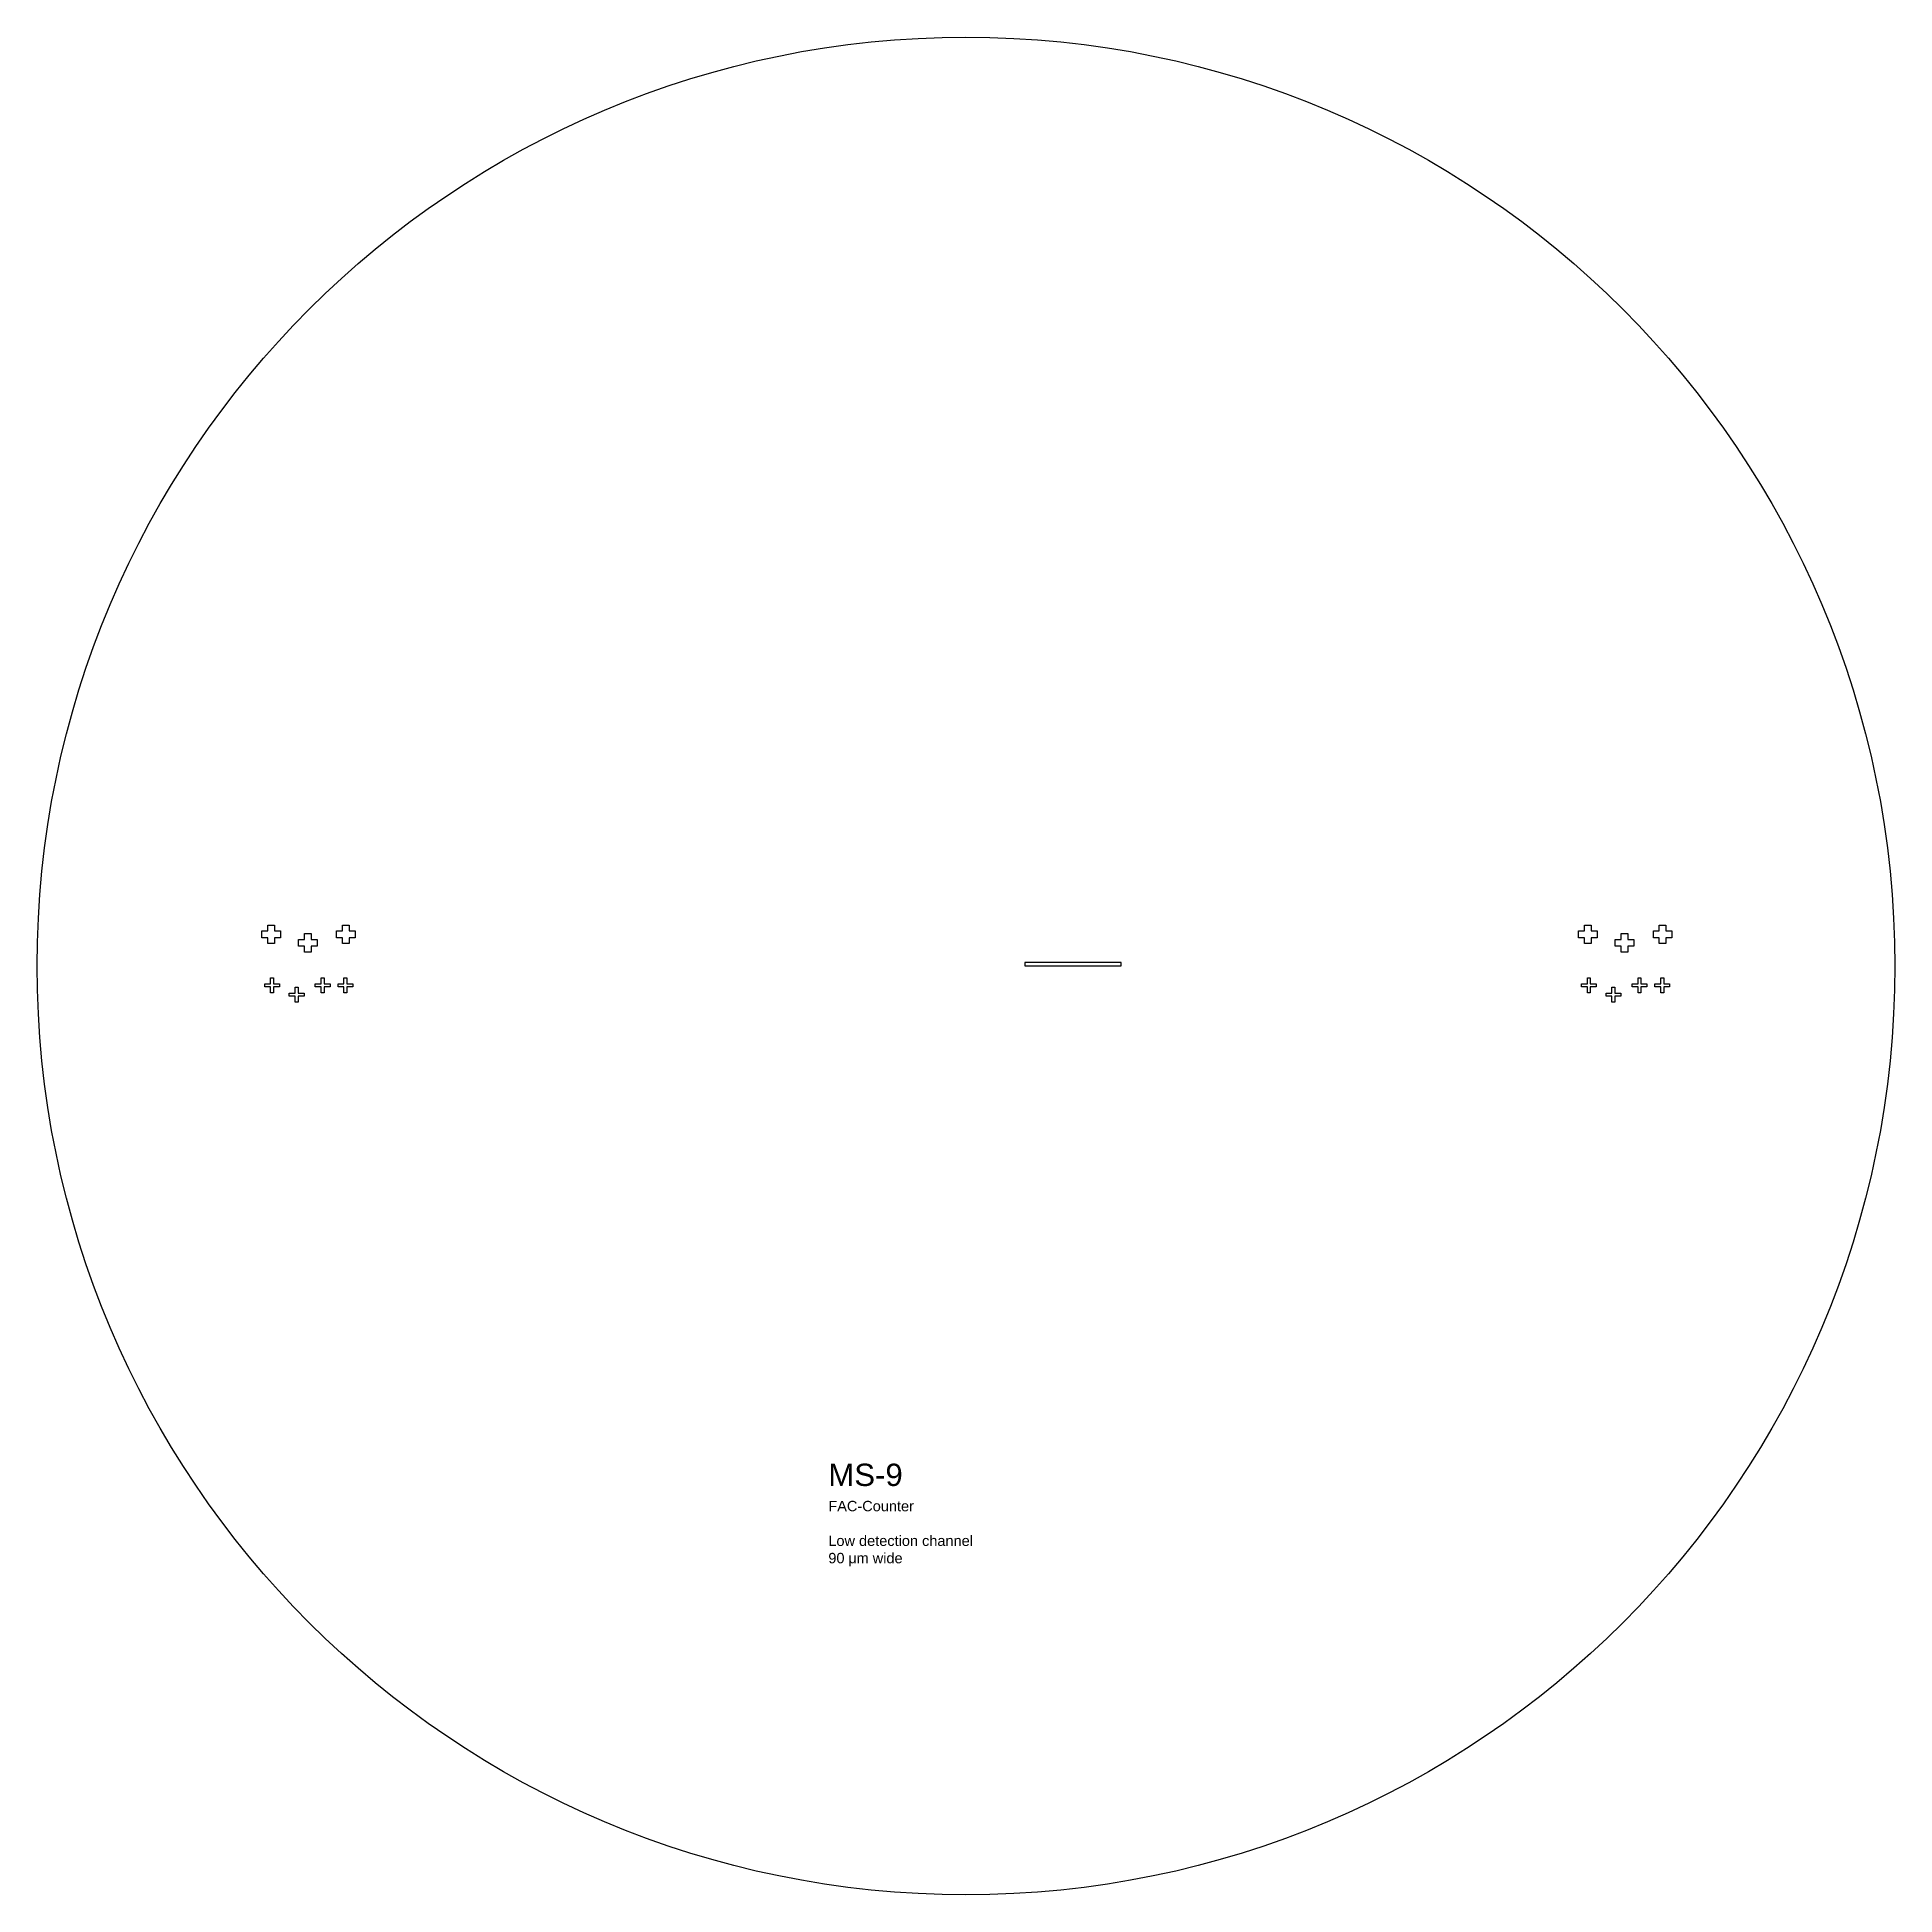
# Model space of a CAD drawing. Header units: millimetres. Extents: x -15719 to 274281, y 25504 to 323346.
# Drawn here: x 64281 to 114281, y 258346 to 308346 of the extents above; entities that cross this region are included whole.
import ezdxf

# ---------------------------------------------------------------- set-up
doc = ezdxf.new("R2010")
doc.units = ezdxf.units.MM
doc.layers.add('CLEAR', color=140, linetype='Continuous')
doc.layers.add('OPAQUE', color=10, linetype='Continuous')
doc.styles.get("Standard").update_dxf_attribs({"font": 'arial.ttf'})

msp = doc.modelspace()

# ---------------------------------------------------------------- texts
at = {"layer": 'CLEAR', "insert": (85576, 269950), "char_height": 280, "attachment_point": 1}
msp.add_mtext_dynamic_manual_height_columns('{\\H2.1429x;MS-9\\H0.83333x;\\P\\H0.55999x;FAC-Counter\\P\\PLow detection channel\\P90 \\fSymbol|b0|i0|c2|p18;m\\fArial|b0|i0|c0|p34;m wide}', width=6473.16, gutter_width=12.5, heights=[4737], dxfattribs=at)

# ---------------------------------------------------------------- linework, layer by layer
at = {"layer": 'CLEAR'}
for p, q in [((93459, 283441), (90869, 283441)), ((90869, 283441), (90869, 283351)), ((90869, 283351), (93459, 283351)), ((93459, 283351), (93459, 283441))]:
    msp.add_line(p, q, dxfattribs=at)
for points in [[(70488, 284288), (70488, 284448), (70668, 284448), (70668, 284288), (70828, 284288), (70828, 284108), (70668, 284108), (70668, 283948), (70488, 283948), (70488, 284108), (70328, 284108), (70328, 284288)], [(71476, 284057), (71476, 284217), (71656, 284217), (71656, 284057), (71816, 284057), (71816, 283877), (71656, 283877), (71656, 283717), (71476, 283717), (71476, 283877), (71316, 283877), (71316, 284057)], [(72501, 284288), (72501, 284448), (72681, 284448), (72681, 284288), (72841, 284288), (72841, 284108), (72681, 284108), (72681, 283948), (72501, 283948), (72501, 284108), (72341, 284108), (72341, 284288)], [(105929, 284288), (105929, 284448), (106109, 284448), (106109, 284288), (106269, 284288), (106269, 284108), (106109, 284108), (106109, 283948), (105929, 283948), (105929, 284108), (105769, 284108), (105769, 284288)], [(106916, 284057), (106916, 284217), (107096, 284217), (107096, 284057), (107256, 284057), (107256, 283877), (107096, 283877), (107096, 283717), (106916, 283717), (106916, 283877), (106756, 283877), (106756, 284057)], [(107941, 284288), (107941, 284448), (108121, 284448), (108121, 284288), (108281, 284288), (108281, 284108), (108121, 284108), (108121, 283948), (107941, 283948), (107941, 284108), (107781, 284108), (107781, 284288)], [(70565, 282866), (70565, 283026), (70645, 283026), (70645, 282866), (70805, 282866), (70805, 282786), (70645, 282786), (70645, 282626), (70565, 282626), (70565, 282786), (70405, 282786), (70405, 282866)], [(71928, 282866), (71928, 283026), (72008, 283026), (72008, 282866), (72168, 282866), (72168, 282786), (72008, 282786), (72008, 282626), (71928, 282626), (71928, 282786), (71768, 282786), (71768, 282866)], [(72539, 282866), (72539, 283026), (72619, 283026), (72619, 282866), (72779, 282866), (72779, 282786), (72619, 282786), (72619, 282626), (72539, 282626), (72539, 282786), (72379, 282786), (72379, 282866)], [(106005, 282866), (106005, 283026), (106085, 283026), (106085, 282866), (106245, 282866), (106245, 282786), (106085, 282786), (106085, 282626), (106005, 282626), (106005, 282786), (105845, 282786), (105845, 282866)], [(107368, 282866), (107368, 283026), (107448, 283026), (107448, 282866), (107608, 282866), (107608, 282786), (107448, 282786), (107448, 282626), (107368, 282626), (107368, 282786), (107208, 282786), (107208, 282866)], [(107979, 282866), (107979, 283026), (108059, 283026), (108059, 282866), (108219, 282866), (108219, 282786), (108059, 282786), (108059, 282626), (107979, 282626), (107979, 282786), (107819, 282786), (107819, 282866)], [(71227, 282615), (71227, 282775), (71307, 282775), (71307, 282615), (71467, 282615), (71467, 282535), (71307, 282535), (71307, 282375), (71227, 282375), (71227, 282535), (71067, 282535), (71067, 282615)], [(106667, 282615), (106667, 282775), (106747, 282775), (106747, 282615), (106907, 282615), (106907, 282535), (106747, 282535), (106747, 282375), (106667, 282375), (106667, 282535), (106507, 282535), (106507, 282615)]]:
    msp.add_lwpolyline(points, close=True, dxfattribs=at)
at = {"layer": 'OPAQUE'}
msp.add_circle((89281, 283346), 25000, dxfattribs=at)

msp.set_redraw_order([(e.dxf.handle, doc.entitydb.next_handle()) for e in msp.query("TEXT MTEXT ATTDEF DIMENSION ARC_DIMENSION")])  # texts and dimensions are drawn at this point

doc.saveas('drawing.dxf')
